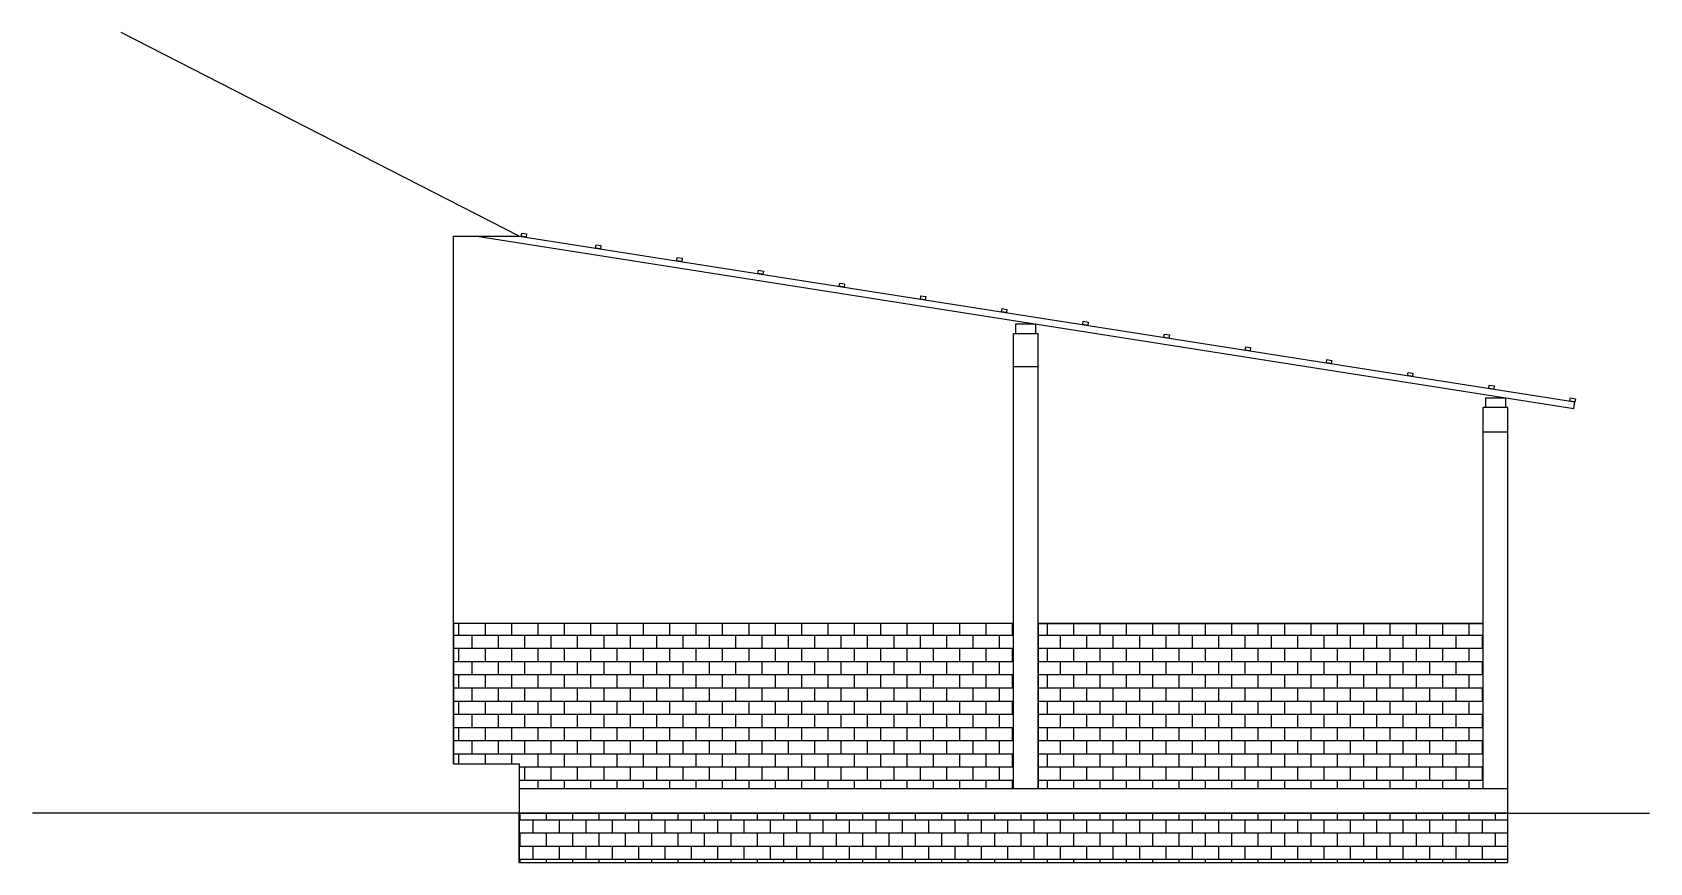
# Model space of a CAD drawing. Header units: inches. Extents: x -9907 to 5440, y -43 to 3048.
# Drawn here: x -9907 to -8925, y 2054 to 2558 of the extents above; entities that cross this region are included whole.
import ezdxf

# ---------------------------------------------------------------- set-up
doc = ezdxf.new("R2010")
doc.units = ezdxf.units.IN
doc.header["$MEASUREMENT"] = 0
doc.layers.add('Besi Kanal', color=80, linetype='Continuous')
doc.layers.add('Reng', color=10, linetype='Continuous')
pattern_1 = [(180, (-16938.917, 0), (0, 8), []), (90, (-16938.917, 0), (8, 8), [8, -8])]

msp = doc.modelspace()

# ---------------------------------------------------------------- hatches: boundary and pattern name
h = msp.add_hatch()
h.set_pattern_fill('AR-B816', color=256, style=0)
h.paths.add_polyline_path([(-9651.41725, 2199), (-9651.41725, 2114), (-9611.41725, 2114), (-9611.41725, 2099), (-9311.41725, 2099), (-9311.41725, 2199)])
h = msp.add_hatch()
h.set_pattern_fill('AR-B816', color=256, style=0)
h.set_pattern_definition(pattern_1)
h.paths.add_polyline_path([(-9026.41725, 2199), (-9296.41725, 2199), (-9296.41725, 2099), (-9026.41725, 2099)])
h = msp.add_hatch()
h.set_pattern_fill('AR-B816', color=256, style=0)
h.set_pattern_definition(pattern_1)
h.paths.add_polyline_path([(-9011.41725, 2084), (-9611.41725, 2084), (-9611.41725, 2054), (-9011.41725, 2054)])

# ---------------------------------------------------------------- linework, layer by layer
for p, q in [((-9611.41725, 2434), (-9852.91725, 2557.5)), ((-9651.41725, 2114), (-9651.41725, 2434)), ((-9651.41725, 2434), (-9611.41725, 2434)), ((-9310.0379, 2374.73182), (-9310.0379, 2380.73182)), ((-9310.0379, 2380.73182), (-9298.0379, 2380.73182)), ((-9298.0379, 2380.73182), (-9298.0379, 2374.73182)), ((-9311.41725, 2099), (-9311.41725, 2374.73182)), ((-9296.41725, 2374.73182), (-9311.41725, 2374.73182)), ((-9296.41725, 2099), (-9296.41725, 2374.73182)), ((-9296.41725, 2354.73182), (-9311.41725, 2354.73182)), ((-9026.41725, 2099), (-9026.41725, 2329.95097)), ((-9012.91725, 2329.95097), (-9026.41725, 2329.95097)), ((-9011.41725, 2329.95097), (-9026.41725, 2329.95097)), ((-9011.41725, 2084), (-9011.41725, 2329.95097)), ((-9011.41725, 2314.95097), (-9026.41725, 2314.95097)), ((-9311.41725, 2199), (-9651.41725, 2199)), ((-9296.41725, 2199), (-9026.41725, 2199)), ((-9651.41725, 2114), (-9611.41725, 2114)), ((-9611.41725, 2114), (-9611.41725, 2084)), ((-9611.41725, 2099), (-9011.41725, 2099)), ((-9611.41725, 2084), (-9906.91725, 2084)), ((-9611.41725, 2084), (-9011.41725, 2084)), ((-9611.41725, 2054), (-9611.41725, 2084)), ((-9011.41725, 2054), (-9011.41725, 2084)), ((-9011.41725, 2084), (-8925.41725, 2084)), ((-9611.41725, 2054), (-9011.41725, 2054))]:
    msp.add_line(p, q)
for points in [[(-9012.91725, 2335.95097), (-9012.91725, 2329.95097), (-9024.91725, 2329.95097), (-9024.91725, 2335.95097)], [(-9651.41725, 2199), (-9651.41725, 2114), (-9611.41725, 2114), (-9611.41725, 2099), (-9311.41725, 2099), (-9311.41725, 2199), (-9651.41725, 2199)], [(-9026.41725, 2199), (-9296.41725, 2199), (-9296.41725, 2099), (-9026.41725, 2099)], [(-9011.41725, 2084), (-9611.41725, 2084), (-9611.41725, 2054), (-9011.41725, 2054)]]:
    msp.add_lwpolyline(points, close=True)
at = {"layer": 'Besi Kanal'}
for p, q in [((-9637.19754, 2434), (-8971.41725, 2329.433)), ((-9611.41725, 2434), (-8970.79662, 2333.38456)), ((-8971.41725, 2329.433), (-8970.79662, 2333.38456))]:
    msp.add_line(p, q, dxfattribs=at)
at = {"layer": 'Reng'}
for points in [[(-9607.26125, 2433.34726), (-9610.22432, 2433.81657), (-9609.91145, 2435.79194), (-9606.94838, 2435.32264)], [(-9562.13874, 2426.26035), (-9565.1018, 2426.72965), (-9564.78893, 2428.70503), (-9561.82587, 2428.23573)], [(-9512.86023, 2418.5207), (-9515.82329, 2418.99001), (-9515.51042, 2420.96538), (-9512.54736, 2420.49608)], [(-9463.58172, 2410.78105), (-9466.54478, 2411.25036), (-9466.23191, 2413.22573), (-9463.26885, 2412.75643)], [(-9414.30321, 2403.0414), (-9417.26627, 2403.51071), (-9416.9534, 2405.48608), (-9413.99034, 2405.01678)], [(-9365.0247, 2395.30175), (-9367.98776, 2395.77106), (-9367.67489, 2397.74644), (-9364.71183, 2397.27713)], [(-9315.74619, 2387.56211), (-9318.70925, 2388.03141), (-9318.39638, 2390.00679), (-9315.43332, 2389.53748)], [(-9266.46768, 2379.82246), (-9269.43074, 2380.29176), (-9269.11787, 2382.26714), (-9266.15481, 2381.79783)], [(-9217.18917, 2372.08281), (-9220.15223, 2372.55211), (-9219.83936, 2374.52749), (-9216.8763, 2374.05818)], [(-9167.91066, 2364.34316), (-9170.87372, 2364.81246), (-9170.56085, 2366.78784), (-9167.59779, 2366.31854)], [(-9118.63215, 2356.60351), (-9121.59521, 2357.07281), (-9121.28234, 2359.04819), (-9118.31928, 2358.57889)], [(-9069.35364, 2348.86386), (-9072.3167, 2349.33316), (-9072.00383, 2351.30854), (-9069.04077, 2350.83924)], [(-9020.07513, 2341.12421), (-9023.03819, 2341.59352), (-9022.72532, 2343.56889), (-9019.76226, 2343.09959)], [(-8970.79662, 2333.38456), (-8973.75968, 2333.85387), (-8973.44681, 2335.82924), (-8970.48375, 2335.35994)]]:
    msp.add_lwpolyline(points, close=True, dxfattribs=at)

doc.saveas('drawing.dxf')
